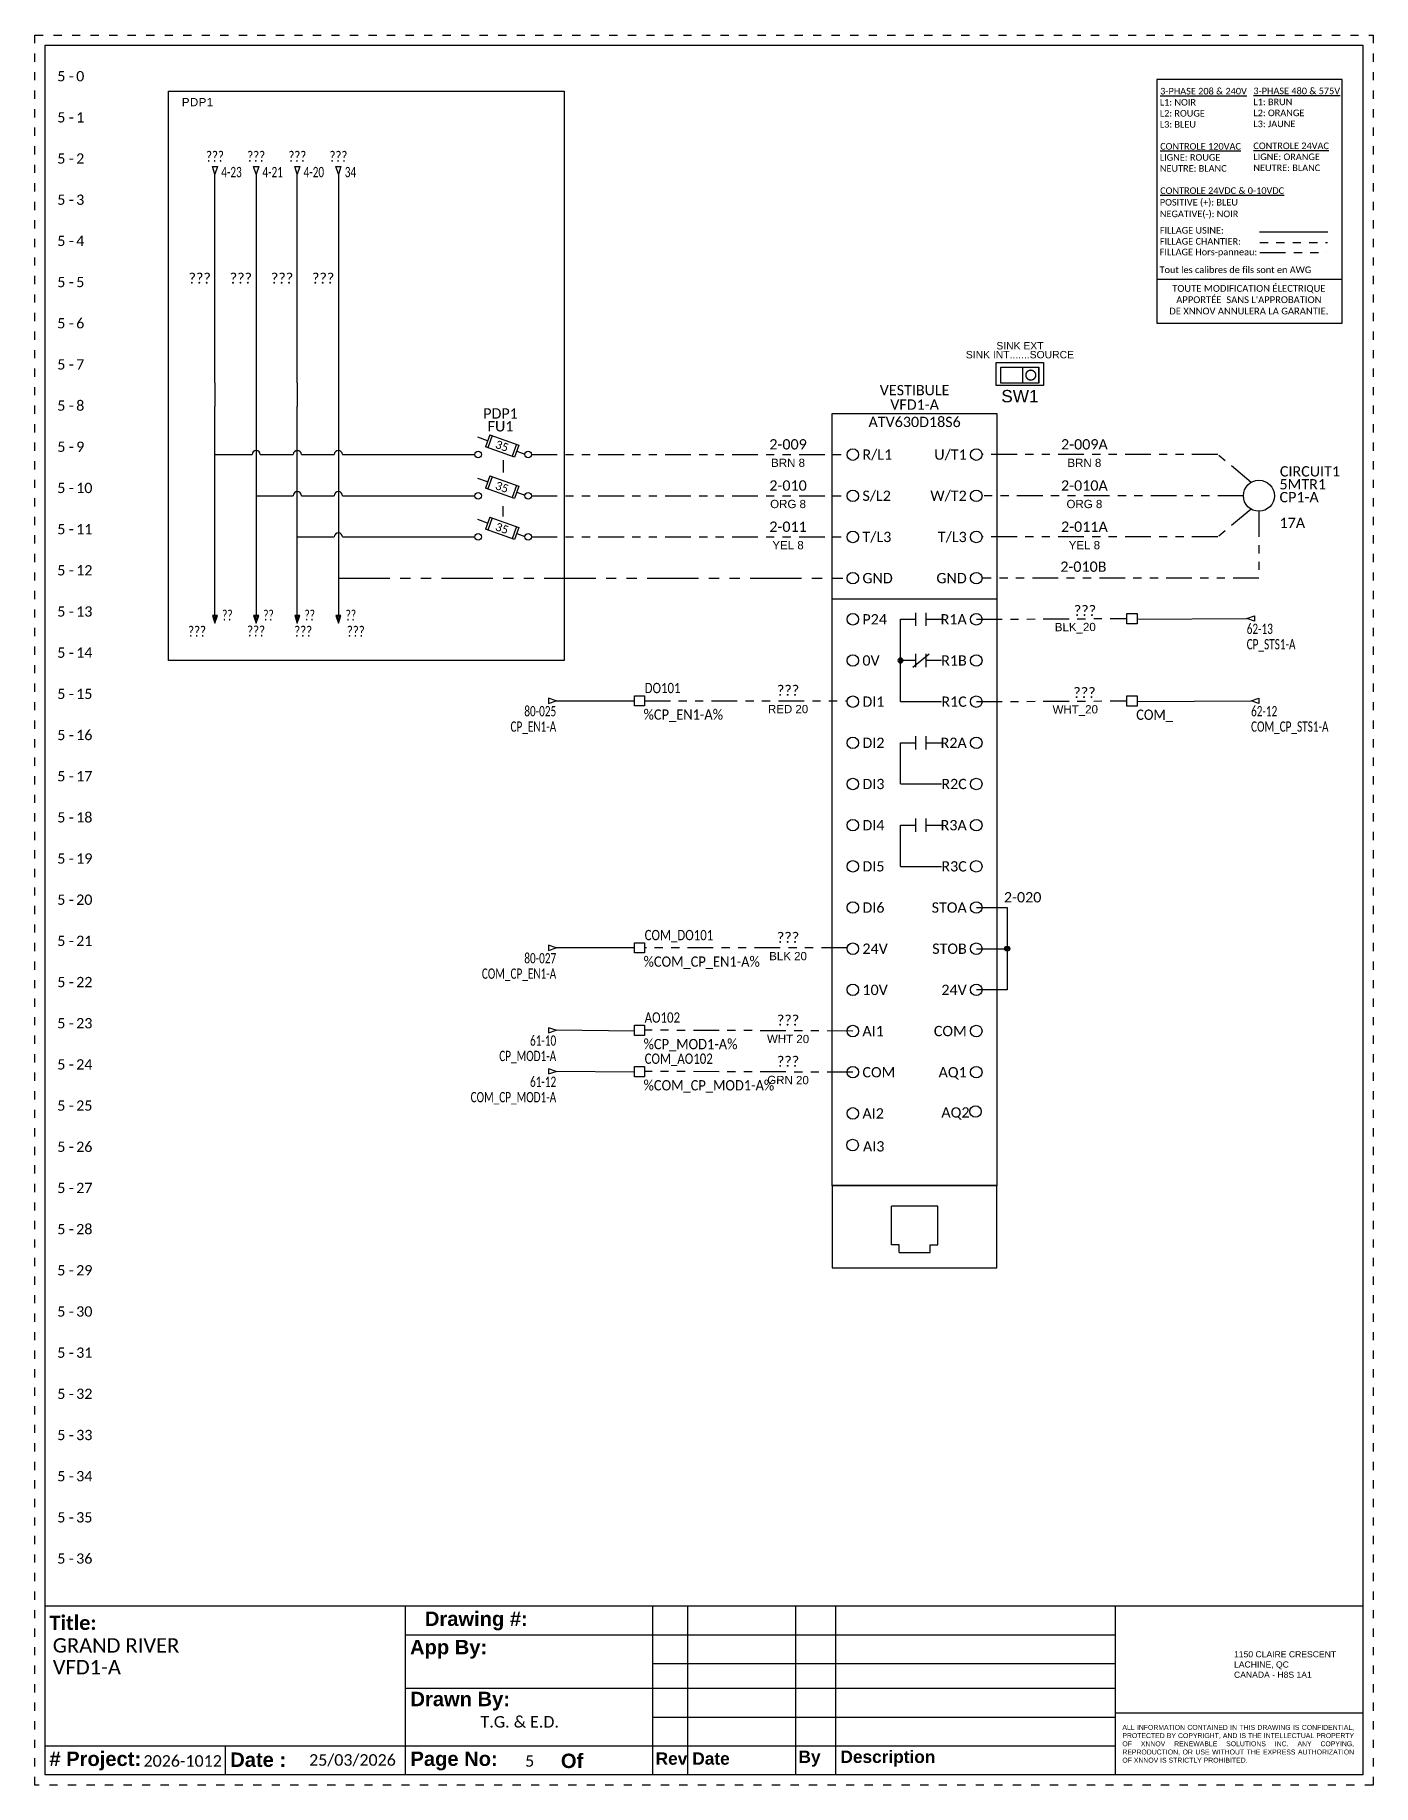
# Model space of a CAD drawing. Header units: inches. Extents: x 0 to 216, y 0 to 294.
# Drawn here: x -0.13 to 16.12, y -0.13 to 21.12 of the extents above; entities outside this region: 4.
import ezdxf
from ezdxf.enums import TextEntityAlignment as Align

# ---------------------------------------------------------------- set-up
doc = ezdxf.new("R2010")
doc.units = ezdxf.units.IN
doc.header["$MEASUREMENT"] = 0
for name, pattern in [('Caddy_Solid', [0]), ('DASHED2', [0.375, 0.25, -0.125]), ('DOT2', [0.125, 0, -0.125]), ('HIDDEN2', [0.1875, 0.125, -0.0625]), ('PHANTOM2', [1.25, 0.625, -0.125, 0.125, -0.125, 0.125, -0.125])]:
    doc.linetypes.add(name, pattern=pattern)
for name, color, linetype in [('BLK_20', 250, 'Continuous'), ('BLU_18', 5, 'Continuous'), ('BRN_8', 46, 'Continuous'), ('DESC', 7, 'Continuous'), ('GRN_14', 76, 'Continuous'), ('GRN_20', 3, 'Continuous'), ('GRN_4', 76, 'Continuous'), ('LINK', 9, 'Continuous'), ('LOC', 8, 'Continuous'), ('MISC', 7, 'Continuous'), ('ORG_8', 30, 'Continuous'), ('RAIL', 7, 'Continuous'), ('RED_18', 1, 'Continuous'), ('RED_20', 1, 'Continuous'), ('SYMS', 7, 'Continuous'), ('TAGFIXED', 7, 'Continuous'), ('TAGS', 150, 'Continuous'), ('TERMS', 123, 'Continuous'), ('WHT_20', 7, 'Continuous'), ('WIRENO', 72, 'Continuous'), ('WIREREF', 52, 'Continuous'), ('WIREREF_DEST', 52, 'Continuous'), ('WIRES', 7, 'Continuous'), ('XREF', 7, 'Continuous'), ('YEL_8', 2, 'Continuous')]:
    doc.layers.add(name, color=color, linetype=linetype)
doc.layers.add('TITLEBLOCK_FRAME', color=7, linetype='DOT2', plot=False)
doc.styles.get("Standard").update_dxf_attribs({"font": 'arial.ttf'})
doc.styles.add('WD', font='calibri.ttf')

msp = doc.modelspace()

# ---------------------------------------------------------------- texts
for s, p in [('L1', (2, 290)), ('N', (212, 290))]:
    msp.add_text(s, height=4).set_placement(p)
at = {"ltscale": 0.5, "style": 'WD'}
for p in [(0.244, 20.125), (0.244, 19.625), (0.244, 19.125), (0.244, 18.625), (0.244, 18.125), (0.244, 17.625), (0.244, 17.125), (0.244, 16.625), (0.244, 16.125), (0.244, 15.625), (0.244, 15.125), (0.244, 14.625), (0.244, 14.125), (0.244, 13.625), (0.244, 13.125), (0.244, 12.625), (0.244, 12.125), (0.244, 11.625), (0.244, 11.125), (0.244, 10.625), (0.244, 10.125), (0.244, 9.625), (0.244, 9.125), (0.244, 8.625), (0.244, 8.125), (0.244, 7.625), (0.244, 7.125), (0.244, 6.625), (0.244, 6.125), (0.244, 5.625), (0.244, 5.125), (0.244, 4.625), (0.244, 4.125), (0.244, 3.625), (0.244, 3.125), (0.244, 2.625)]:
    msp.add_text('5', height=0.125, dxfattribs=at).set_placement(p, align=Align.MIDDLE_RIGHT)
for s, p in [('1', (0.375, 20.125)), ('2', (0.375, 19.625)), ('3', (0.375, 19.125)), ('4', (0.375, 18.625)), ('5', (0.375, 18.125)), ('6', (0.375, 17.625)), ('7', (0.375, 17.125)), ('8', (0.375, 16.625)), ('9', (0.375, 16.125)), ('10', (0.375, 15.625)), ('11', (0.375, 15.125)), ('12', (0.375, 14.625)), ('13', (0.375, 14.125)), ('14', (0.375, 13.625)), ('15', (0.375, 13.125)), ('16', (0.375, 12.625)), ('17', (0.375, 12.125)), ('18', (0.375, 11.625)), ('19', (0.375, 11.125)), ('20', (0.375, 10.625)), ('21', (0.375, 10.125)), ('22', (0.375, 9.625)), ('23', (0.375, 9.125)), ('24', (0.375, 8.625)), ('25', (0.375, 8.125)), ('26', (0.375, 7.625)), ('27', (0.375, 7.125)), ('28', (0.375, 6.625)), ('29', (0.375, 6.125)), ('30', (0.375, 5.625)), ('31', (0.375, 5.125)), ('32', (0.375, 4.625)), ('33', (0.375, 4.125)), ('34', (0.375, 3.625)), ('35', (0.375, 3.125)), ('36', (0.375, 2.625))]:
    msp.add_text(s, height=0.125, dxfattribs=at).set_placement(p, align=Align.MIDDLE_LEFT)
for p in [(0.316, 20.125), (0.316, 19.625), (0.316, 19.125), (0.316, 18.625), (0.316, 18.125), (0.316, 17.625), (0.316, 17.125), (0.316, 16.625), (0.316, 16.125), (0.316, 15.625), (0.316, 15.125), (0.316, 14.625), (0.316, 14.125), (0.316, 13.625), (0.316, 13.125), (0.316, 12.625), (0.316, 12.125), (0.316, 11.625), (0.316, 11.125), (0.316, 10.625), (0.316, 10.125), (0.316, 9.625), (0.316, 9.125), (0.316, 8.625), (0.316, 8.125), (0.316, 7.625), (0.316, 7.125), (0.316, 6.625), (0.316, 6.125), (0.316, 5.625), (0.316, 5.125), (0.316, 4.625), (0.316, 4.125), (0.316, 3.625), (0.316, 3.125), (0.316, 2.625)]:
    msp.add_text('-', height=0.125, dxfattribs=at).set_placement(p, align=Align.MIDDLE)
at = {"ltscale": 0.5, "insert": (1.659, 20.36), "char_height": 0.1, "attachment_point": 1}
msp.add_mtext_dynamic_manual_height_columns('{\\T1.05;PDP1}', width=0.82034, gutter_width=0.5, heights=[0], dxfattribs=at)
at = {"layer": 'MISC', "char_height": 0.1, "attachment_point": 2}
for s, insert in [('BRN 8', (9.021, 15.98)), ('BRN 8', (12.62, 15.98)), ('ORG 8', (9.021, 15.48)), ('ORG 8', (12.62, 15.48)), ('YEL 8', (9.021, 14.98)), ('YEL 8', (12.62, 14.98)), ('RED 20', (9.021, 12.99)), ('BLK 20', (9.021, 9.99))]:
    msp.add_mtext(s, dxfattribs=dict(at, insert=insert))
for s, insert, rotation in [('BLK_20', (12.509, 13.986), 0.2997), ('WHT_20', (12.509, 12.986), 0.2997), ('WHT 20', (9.021, 8.985), 359.6232), ('GRN 20', (9.021, 8.485), 359.6232)]:
    msp.add_mtext(s, dxfattribs=dict(at, insert=insert, rotation=rotation))

# ---------------------------------------------------------------- blocks, each defined once
blk = doc.blocks.new('*U15')
at = {"color": 7, "linetype": 'Caddy_Solid', "lineweight": 25}
blk.add_line((-1.255, 1.152), (-0.425, 1.152), dxfattribs=at)
at = {"color": 7, "linetype": 'DASHED2', "lineweight": 25, "ltscale": 0.25}
blk.add_line((-1.25, 1.021), (-0.426, 1.021), dxfattribs=at)
at = {"linetype": 'PHANTOM2', "ltscale": 0.5}
blk.add_line((-1.249, 0.9), (-0.434, 0.9), dxfattribs=at)
blk.add_line((-2.5, 0.579), (-0.25, 0.579))
blk.add_lwpolyline([(-0.25, 3), (-2.5, 3), (-2.5, 0.043), (-0.25, 0.043)], close=True)
at = {"style": 'WD'}
for s, p in [('%%U3-PHASE 208 & 240V', (-2.46, 2.82)), ('L1: NOIR', (-2.464, 2.685)), ('L2: ROUGE', (-2.464, 2.551)), ('L3: BLEU', (-2.464, 2.417)), ('%%UCONTROLE 120VAC', (-2.46, 2.15)), ('LIGNE: ROUGE', (-2.464, 2.016)), ('NEUTRE: BLANC', (-2.464, 1.882)), ('%%UCONTROLE 24VDC & 0-10VDC', (-2.46, 1.612)), ('POSITIVE (+): BLEU', (-2.464, 1.471)), ('NEGATIVE(-): NOIR', (-2.464, 1.33)), ('FILLAGE USINE:', (-2.464, 1.13)), ('FILLAGE CHANTIER:', (-2.464, 0.996)), ('FILLAGE Hors-panneau:', (-2.466, 0.867)), ('Tout les calibres de fils sont en AWG', (-2.467, 0.651))]:
    blk.add_text(s, height=0.08, dxfattribs=at).set_placement(p)
for s, insert, char_height, attachment_point in [('{\\L3-PHASE 480 & 575V}\\PL1: BRUN\\PL2: ORANGE\\PL3: JAUNE\\P\\P{\\LCONTROLE 24VAC}\\PLIGNE: ORANGE\\PNEUTRE: BLANC', (-1.328, 2.903), 0.08, 1), ("TOUTE MODIFICATION ÉLECTRIQUE \\PAPPORTÉE  SANS L'APPROBATION \\PDE XNNOV ANNULERA LA GARANTIE.", (-1.383, 0.327), 0.08242, 5)]:
    blk.add_mtext_dynamic_manual_height_columns(s, width=4.81392, gutter_width=1.374, heights=[0], dxfattribs=dict(at, insert=insert, char_height=char_height, attachment_point=attachment_point))
blk = doc.blocks.new('HDS21FL0')
for p, q in [((-0.163, 0.241), (-0.216, 0.094)), ((-0.134, 0.231), (-0.187, 0.084)), ((-0.163, 0.241), (0.19, 0.116)), ((-0.19, 0.168), (-0.307, 0.21)), ((0.137, -0.032), (-0.216, 0.094)), ((0.16, 0.126), (0.108, -0.021)), ((0.19, 0.116), (0.137, -0.032)), ((0.164, 0.042), (0.264, 0.006))]:
    blk.add_line(p, q)
at = {"linetype": 'Continuous'}
for centre in [(-0.304, 0), (0.304, 0)]:
    blk.add_circle(centre, 0.04, dxfattribs=at)
at = {"style": 'WD', "width": 0.7}
for tag, p in [('INST', (-0.031, 0.607)), ('LOC', (-0.031, 0.438))]:
    blk.add_attdef(tag, text='', height=0.125, dxfattribs=at).set_placement(p, align=Align.CENTER)
blk.add_attdef('RATING1', text='', height=0.125, rotation=340.3798, dxfattribs=at).set_placement((-0.013, 0.105), align=Align.MIDDLE_CENTER)
at = {"style": 'WD'}
blk.add_attdef('TAG2', text='', height=0.125, dxfattribs=at).set_placement((-0.031, 0.281), align=Align.CENTER)
for tag, p in [('X2LINK', (0, 0.375)), ('X8LINK', (0, -0.25))]:
    blk.add_attdef(tag, p, '', height=0.01, dxfattribs=at)
for tag, p, height, flags in [('CONTACT', (0.098, 0.24), 0.01, 9), ('FAMILY', (0.098, 0.264), 0.01, 9), ('X4TERM01', (-0.344, 0), 0.0125, 1), ('X1TERM02', (0.344, 0), 0.0125, 1)]:
    blk.add_attdef(tag, p, '', height=height, dxfattribs=dict(at, flags=flags))
at = {"linetype": 'Continuous', "style": 'WD', "flags": 8}
blk.add_attdef('TERM01', text='', height=0.125, dxfattribs=at).set_placement((-0.406, -0.031), align=Align.TOP_RIGHT)
blk.add_attdef('TERM02', text='', height=0.125, dxfattribs=at).set_placement((0.406, -0.031), align=Align.TOP_LEFT)
blk = doc.blocks.new('HDS11FL')
for p, q in [((-0.163, 0.241), (-0.216, 0.094)), ((-0.134, 0.231), (-0.187, 0.084)), ((-0.163, 0.241), (0.19, 0.116)), ((-0.19, 0.168), (-0.307, 0.21)), ((0.137, -0.032), (-0.216, 0.094)), ((0.16, 0.126), (0.108, -0.021)), ((0.19, 0.116), (0.137, -0.032)), ((0.164, 0.042), (0.264, 0.006))]:
    blk.add_line(p, q)
at = {"linetype": 'Continuous'}
for centre in [(-0.304, 0), (0.304, 0)]:
    blk.add_circle(centre, 0.04, dxfattribs=at)
at = {"style": 'WD', "width": 0.7}
for tag, p in [('INST', (-0.031, 0.607)), ('LOC', (-0.031, 0.438))]:
    blk.add_attdef(tag, text='', height=0.125, dxfattribs=at).set_placement(p, align=Align.CENTER)
blk.add_attdef('RATING1', text='', height=0.125, rotation=340.3798, dxfattribs=at).set_placement((-0.013, 0.105), align=Align.MIDDLE_CENTER)
at = {"style": 'WD'}
blk.add_attdef('TAG1', text='', height=0.125, dxfattribs=at).set_placement((-0.031, 0.281), align=Align.CENTER)
for tag, p in [('X2LINK', (0, 0.406)), ('X8LINK', (0, -0.109))]:
    blk.add_attdef(tag, p, '', height=0.01, dxfattribs=at)
at = {"linetype": 'Continuous', "style": 'WD', "flags": 9}
for tag, p in [('ASSYCODE', (0.126, 0.206)), ('MFG', (0.126, 0.228)), ('CAT', (0.126, 0.247))]:
    blk.add_attdef(tag, text='', height=0.01, dxfattribs=at).set_placement(p, align=Align.CENTER)
at = {"style": 'WD'}
for tag, p, height, flags in [('FAMILY', (0.098, 0.264), 0.01, 9), ('X4TERM01', (-0.344, 0), 0.0125, 1), ('CONTACT', (0.098, 0.187), 0.01, 9), ('X1TERM02', (0.344, 0), 0.0125, 1)]:
    blk.add_attdef(tag, p, '', height=height, dxfattribs=dict(at, flags=flags))
at = {"linetype": 'Continuous', "style": 'WD', "flags": 8}
blk.add_attdef('TERM01', text='', height=0.125, dxfattribs=at).set_placement((-0.406, -0.031), align=Align.TOP_RIGHT)
blk.add_attdef('TERM02', text='', height=0.125, dxfattribs=at).set_placement((0.406, -0.031), align=Align.TOP_LEFT)
blk = doc.blocks.new('HMO13')
blk.add_circle((0, 0), 0.188)
at = {"style": 'WD'}
for tag, p, width in [('INST', (0.381, 0.403), 0.7), ('LOC', (0.381, 0.234), 0.7), ('TAG1', (0.375, 0.077), 0.9), ('DESC1', (0.376, -0.079), 0.9), ('DESC2', (0.376, -0.235), 0.9), ('RATING3', (0.375, -0.548), 0.8), ('DESC3', (0.376, -0.391), 0.9), ('RATING4', (0.374, -1.016), 0.8)]:
    blk.add_attdef(tag, p, '', height=0.125, dxfattribs=dict(at, width=width))
at = {"style": 'WD', "flags": 1}
for tag, p in [('X4TERM02', (-0.188, 0)), ('X0TERM01', (-0.094, 0.162)), ('X0TERM03', (-0.094, -0.162)), ('X8TERM04', (0, -0.188))]:
    blk.add_attdef(tag, p, '', height=0.0125, dxfattribs=at)
at = {"linetype": 'Continuous', "style": 'WD', "flags": 9}
blk.add_attdef('ASSYCODE', text='', height=0.01, dxfattribs=at).set_placement((0, 0.125), align=Align.CENTER)
at = {"style": 'WD', "flags": 9}
blk.add_attdef('FAMILY', text='', height=0.01, dxfattribs=at).set_placement((-0.005, 0.17), align=Align.CENTER)
at = {"linetype": 'Continuous', "style": 'WD', "flags": 1}
for tag, p in [('MFG', (0, 0.14)), ('CAT', (0, 0.159))]:
    blk.add_attdef(tag, text='', height=0.01, dxfattribs=at).set_placement(p, align=Align.MIDDLE)
at = {"style": 'WD', "flags": 1}
blk.add_attdef('X2TERM08', text='', height=0.0125, rotation=90, dxfattribs=at).set_placement((0.003, 0.189), align=Align.RIGHT)
for tag, p in [('X0TERM07', (0.094, 0.162)), ('X1TERM06', (0.188, 0)), ('X0TERM05', (0.094, -0.162))]:
    blk.add_attdef(tag, text='', height=0.0125, dxfattribs=at).set_placement(p, align=Align.RIGHT)
at = {"style": 'WD', "width": 0.8}
blk.add_attdef('RATING1', text='', height=0.125, dxfattribs=at).set_placement((0.675, -0.704), align=Align.CENTER)
blk.add_attdef('RATING2', text='', height=0.125, dxfattribs=at).set_placement((0.692, -0.735), align=Align.TOP_CENTER)
blk = doc.blocks.new('*U14')
at = {"color": 2}
for p, q in [((-1.197, 0.207), (-1.197, 0.336)), ((-1.067, 0.207), (-1.067, 0.336))]:
    blk.add_line(p, q, dxfattribs=at)
blk.add_lwpolyline([(-1.028, 0.373), (-1.028, 0.187), (-1.413, 0.187), (-1.413, 0.373)], close=True)
at = {"ltscale": 0.5}
blk.add_lwpolyline([(-1.374, 0.336), (-1.067, 0.336), (-1.067, 0.207), (-1.374, 0.207)], close=True, dxfattribs=at)
at = {"color": 2, "const_width": 0.0113}
blk.add_lwpolyline([(-1.132, 0.232, -1), (-1.132, 0.312, -1)], format="xyb", close=True, dxfattribs=at)
at = {"insert": (-1.22, 0.407), "char_height": 0.15, "attachment_point": 8, "line_spacing_factor": 0.72}
blk.add_mtext_dynamic_manual_height_columns('{\\H0.4x;SINK EXT}\\P{\\H0.4x;SINK INT.......SOURCE}', width=1.06525, gutter_width=1, heights=[0], dxfattribs=at)
at = {"insert": (-1.22, 0.101), "char_height": 0.1, "attachment_point": 5}
blk.add_mtext_dynamic_manual_height_columns('SW1', width=1.06525, gutter_width=1, heights=[0], dxfattribs=at)
blk = doc.blocks.new('WDDOT')
for radius in [0.03, 0.0187, 0.00929]:
    blk.add_circle((0, 0), radius)
blk = doc.blocks.new('HA1S4')
for points in [[(0, 0), (-0.031, 0), (0, -0.094), (0.031, 0), (0, 0)], [(0.016, -0.011), (-0.016, -0.011), (0, -0.058), (0.016, -0.011)]]:
    blk.add_lwpolyline(points)
at = {"style": 'WD', "width": 0.7}
for tag, p in [('DESC1', (0.087, 0.113)), ('XREF', (0.087, -0.062))]:
    blk.add_attdef(tag, p, '', height=0.125, dxfattribs=at)
at = {"style": 'WD', "flags": 1}
for tag, p in [('X2TERM01', (0, 0)), ('SIGCODE', (0.035, -0.083))]:
    blk.add_attdef(tag, p, '', height=0.01, dxfattribs=at)
at = {"style": 'WD', "width": 0.8, "flags": 8}
blk.add_attdef('WIRENO', text='', height=0.125, dxfattribs=at).set_placement((0, -0.259), align=Align.CENTER)
blk = doc.blocks.new('HDV1_ATV630D22')
at = {"linetype": 'Continuous'}
for p, q in [((9.512, 18.085), (11.512, 18.085)), ((10.528, 17.755), (10.528, 17.915)), ((10.653, 17.755), (10.653, 17.915)), ((10.491, 17.255), (10.691, 17.415)), ((10.528, 17.255), (10.528, 17.415)), ((10.653, 17.255), (10.653, 17.415)), ((10.528, 16.255), (10.528, 16.415)), ((10.653, 16.255), (10.653, 16.415)), ((10.528, 15.255), (10.528, 15.415)), ((10.653, 15.255), (10.653, 15.415))]:
    blk.add_line(p, q, dxfattribs=at)
for p, q in [((10.341, 17.835), (10.528, 17.835)), ((10.341, 17.335), (10.341, 17.835)), ((10.653, 17.835), (10.841, 17.835)), ((10.528, 17.335), (10.341, 17.335)), ((10.341, 16.835), (10.341, 17.335)), ((10.841, 17.335), (10.653, 17.335)), ((10.341, 16.835), (10.841, 16.835)), ((10.341, 16.335), (10.528, 16.335)), ((10.341, 15.835), (10.341, 16.335)), ((10.653, 16.335), (10.841, 16.335)), ((10.341, 15.835), (10.841, 15.835)), ((10.341, 15.335), (10.528, 15.335)), ((10.341, 14.835), (10.341, 15.335)), ((10.653, 15.335), (10.841, 15.335)), ((10.341, 14.835), (10.841, 14.835))]:
    blk.add_line(p, q)
blk.add_lwpolyline([(9.512, 20.335), (11.512, 20.335), (11.512, 10.957), (9.512, 10.957)], close=True, dxfattribs=at)
for centre in [(9.762, 19.835), (11.262, 19.835), (9.762, 19.335), (11.262, 19.335), (9.762, 18.835), (11.262, 18.835), (9.762, 18.335), (11.262, 18.335), (9.762, 17.835), (11.262, 17.835), (9.762, 17.335), (11.262, 17.335), (9.762, 16.835), (11.262, 16.835), (9.762, 16.335), (11.262, 16.335), (9.762, 15.835), (11.262, 15.835), (9.762, 15.335), (11.262, 15.335), (9.762, 14.835), (11.262, 14.835), (9.762, 14.335), (11.262, 14.335), (9.762, 13.835), (11.262, 13.835), (9.762, 13.335), (11.262, 13.335), (9.762, 12.835), (11.262, 12.835), (9.762, 12.335), (11.262, 12.335), (9.762, 11.835), (11.253, 11.859), (9.76, 11.451)]:
    blk.add_circle(centre, 0.0699)
at = {"xscale": -1, "rotation": 180}
blk.add_blockref('WDDOT', (10.341, 17.335), dxfattribs=at)
at = {"style": 'WD'}
for tag, p in [('LOC', (10.512, 20.554)), ('TAG1', (10.512, 20.379))]:
    blk.add_attdef(tag, text='', height=0.125, dxfattribs=at).set_placement(p, align=Align.CENTER)
for tag, flags, p in [('INST', 1, (9.76, 20.173)), ('DESC1', 1, (10.512, 20.173)), ('FAMILY', 9, (11.079, 20.173)), ('DESC2', 1, (10.512, 19.998)), ('ASSYCODE', 9, (11.079, 19.998)), ('DESC3', 1, (10.512, 19.823))]:
    blk.add_attdef(tag, text='', height=0.125, dxfattribs=dict(at, flags=flags)).set_placement(p, align=Align.CENTER)
blk.add_attdef('CAT', text='', height=0.125, dxfattribs=at).set_placement((10.512, 20.235), align=Align.MIDDLE)
blk.add_attdef('RATING1', text='', height=0.125, dxfattribs=at).set_placement((10.512, 20.06), align=Align.MIDDLE_CENTER)
at = {"style": 'WD', "flags": 1}
blk.add_attdef('MFG', text='', height=0.125, dxfattribs=at).set_placement((10.849, 20.06), align=Align.MIDDLE)
for tag, p in [('X4TERM01', (9.692, 19.835)), ('X4TERM02', (9.692, 19.335)), ('X4TERM03', (9.692, 18.835)), ('X4TERM04', (9.692, 18.335)), ('X4TERM09', (9.692, 17.835)), ('X4TERM10', (9.692, 17.335)), ('X4TERM11', (9.692, 16.835)), ('X4TERM12', (9.692, 16.335)), ('X4TERM13', (9.692, 15.835)), ('X4TERM14', (9.692, 15.335)), ('X4TERM15', (9.692, 14.835)), ('X4TERM16', (9.692, 14.335)), ('X4TERM17', (9.692, 13.835)), ('X4TERM18', (9.692, 13.335)), ('X4TERM19', (9.692, 12.835)), ('X4TERM20', (9.692, 12.335)), ('X4TERM37', (9.692, 11.835))]:
    blk.add_attdef(tag, p, '', height=0.0125, dxfattribs=at)
at = {"style": 'WD'}
for tag, p in [('TERM01', (9.878, 19.835)), ('TERM02', (9.878, 19.335)), ('TERM03', (9.878, 18.835)), ('TERM04', (9.878, 18.335)), ('TERM09', (9.878, 17.835)), ('TERM10', (9.878, 17.335)), ('TERM11', (9.878, 16.835)), ('TERM12', (9.878, 16.335)), ('TERM13', (9.878, 15.835)), ('TERM14', (9.878, 15.335)), ('TERM15', (9.878, 14.835)), ('TERM16', (9.878, 14.335)), ('TERM17', (9.878, 13.835)), ('TERM18', (9.878, 13.335)), ('TERM19', (9.878, 12.835)), ('TERM20', (9.878, 12.335)), ('TERM37', (9.878, 11.835))]:
    blk.add_attdef(tag, text='', height=0.125, dxfattribs=at).set_placement(p, align=Align.MIDDLE_LEFT)
at = {"style": 'WD', "flags": 1}
blk.add_attdef('RATING2', text='', height=0.125, dxfattribs=at).set_placement((10.153, 19.873), align=Align.MIDDLE_LEFT)
at = {"style": 'WD'}
for tag, p in [('TERM05', (11.146, 19.835)), ('TERM06', (11.146, 19.335)), ('TERM07', (11.146, 18.835)), ('TERM08', (11.146, 18.335)), ('TERM23', (11.146, 17.835)), ('TERM24', (11.146, 17.335)), ('TERM25', (11.146, 16.835)), ('TERM26', (11.146, 16.335)), ('TERM27', (11.146, 15.835)), ('TERM28', (11.146, 15.335)), ('TERM29', (11.146, 14.835)), ('TERM30', (11.146, 14.335)), ('TERM31', (11.146, 13.835)), ('TERM32', (11.146, 13.335)), ('TERM33', (11.146, 12.835)), ('TERM34', (11.146, 12.335)), ('TERM35', (11.179, 11.846)), ('TERM36', (10.534, 11.435))]:
    blk.add_attdef(tag, text='', height=0.125, dxfattribs=at).set_placement(p, align=Align.MIDDLE_RIGHT)
at = {"style": 'WD', "flags": 1}
for tag, p in [('X1TERM05', (11.332, 19.835)), ('X1TERM06', (11.332, 19.335)), ('X1TERM07', (11.332, 18.835)), ('X1TERM08', (11.332, 18.335)), ('X1TERM23', (11.332, 17.835)), ('X1TERM24', (11.332, 17.335)), ('X1TERM25', (11.332, 16.835)), ('X1TERM26', (11.332, 16.335)), ('X1TERM27', (11.332, 15.835)), ('X1TERM28', (11.332, 15.335)), ('X1TERM29', (11.332, 14.835)), ('X1TERM30', (11.332, 14.335)), ('X1TERM31', (11.332, 13.835)), ('X1TERM32', (11.332, 13.335)), ('X1TERM33', (11.332, 12.835)), ('X1TERM34', (11.332, 12.335)), ('X1TERM35', (11.266, 11.846)), ('X1TERM36', (9.773, 11.439))]:
    blk.add_attdef(tag, text='', height=0.0125, dxfattribs=at).set_placement(p, align=Align.RIGHT)
for tag, p in [('RATING3', (10.512, 19.685)), ('RATING4', (10.512, 19.498)), ('RATING5', (10.512, 19.31)), ('RATING6', (10.512, 19.123)), ('RATING7', (10.512, 18.935)), ('RATING8', (10.512, 18.748)), ('RATING9', (10.512, 18.56)), ('RATING10', (10.512, 18.373)), ('RATING11', (10.512, 18.185)), ('RATING12', (10.512, 17.998))]:
    blk.add_attdef(tag, text='', height=0.125, dxfattribs=at).set_placement(p, align=Align.MIDDLE_CENTER)
blk = doc.blocks.new('HA1D2')
blk.add_lwpolyline([(0, 0.094), (0.031, 0.094), (0, 0), (-0.031, 0.094), (0, 0.094)])
at = {"style": 'WD', "width": 0.8, "flags": 8}
blk.add_attdef('WIRENO', text='', height=0.125, dxfattribs=at).set_placement((0, 0.15), align=Align.CENTER)
at = {"style": 'WD', "flags": 1}
for tag, p in [('X8TERM01', (0, 0)), ('SIGCODE', (0.026, 0.066))]:
    blk.add_attdef(tag, p, '', height=0.01, dxfattribs=at)
at = {"style": 'WD', "width": 0.7}
for tag, p in [('XREF', (0.077, -0.037)), ('DESC1', (0.077, -0.206))]:
    blk.add_attdef(tag, p, '', height=0.125, dxfattribs=at)
blk = doc.blocks.new('WD_WNH')
at = {"linetype": 'Continuous', "style": 'WD'}
blk.add_attdef('WIRENO', text='', height=0.125, dxfattribs=at).set_placement((0, 0.062), align=Align.CENTER)
at = {"style": 'WD', "flags": 1}
for tag, p in [('W01USER', (0, 0.078)), ('W02USER', (0, 0.07)), ('W03USER', (0, 0.062)), ('W04USER', (0, 0.055)), ('W05USER', (0, 0.047)), ('W06USER', (0, 0.039)), ('W07USER', (0, 0.031)), ('W08USER', (0, 0.023)), ('W09USER', (0, 0.016)), ('W10USER', (0, 0.008))]:
    blk.add_attdef(tag, text='', height=0.005, dxfattribs=at).set_placement(p, align=Align.CENTER)
blk = doc.blocks.new('WD_WNV')
at = {"linetype": 'Continuous', "style": 'WD'}
blk.add_attdef('WIRENO', text='', height=0.125, dxfattribs=at).set_placement((-0.05, 0), align=Align.MIDDLE_RIGHT)
at = {"style": 'WD', "flags": 1}
for tag, p in [('W01USER', (-0.062, 0.094)), ('W02USER', (-0.062, 0.086)), ('W03USER', (-0.062, 0.078)), ('W04USER', (-0.062, 0.07)), ('W05USER', (-0.062, 0.062)), ('W06USER', (-0.062, 0.055)), ('W07USER', (-0.062, 0.047)), ('W08USER', (-0.062, 0.039)), ('W09USER', (-0.062, 0.031)), ('W10USER', (-0.062, 0.023))]:
    blk.add_attdef(tag, text='', height=0.005, dxfattribs=at).set_placement(p, align=Align.CENTER)
blk = doc.blocks.new('HA1D3')
blk.add_lwpolyline([(-0.094, 0), (-0.094, -0.031), (0, 0), (-0.094, 0.031), (-0.094, 0)])
at = {"style": 'WD', "width": 0.8, "flags": 8}
blk.add_attdef('WIRENO', text='', height=0.125, dxfattribs=at).set_placement((0, 0.094), align=Align.RIGHT)
at = {"style": 'WD', "flags": 1}
blk.add_attdef('SIGCODE', text='', height=0.01, dxfattribs=at).set_placement((-0.02, 0.047), align=Align.RIGHT)
blk.add_attdef('X1TERM01', (0, 0), '', height=0.01, dxfattribs=at)
at = {"style": 'WD', "width": 0.7}
for tag, p in [('XREF', (0, -0.188)), ('DESC1', (0, -0.375))]:
    blk.add_attdef(tag, text='', height=0.125, dxfattribs=at).set_placement(p, align=Align.RIGHT)
blk = doc.blocks.new('HA1D1')
blk.add_lwpolyline([(0.094, 0), (0.094, -0.031), (0, 0), (0.094, 0.031), (0.094, 0)])
at = {"style": 'WD', "width": 0.8, "flags": 8}
blk.add_attdef('WIRENO', (0, 0.094), '', height=0.125, dxfattribs=at)
at = {"style": 'WD', "flags": 1}
for tag, p in [('SIGCODE', (-0.02, 0.047)), ('X4TERM01', (0, 0))]:
    blk.add_attdef(tag, p, '', height=0.01, dxfattribs=at)
at = {"style": 'WD', "width": 0.7}
for tag, p in [('XREF', (0, -0.188)), ('DESC1', (0, -0.375))]:
    blk.add_attdef(tag, p, '', height=0.125, dxfattribs=at)
blk = doc.blocks.new('HT0001')
for p, q in [((-0.062, 0.062), (0.062, 0.062)), ((-0.062, -0.062), (-0.062, 0.062)), ((0.062, 0.062), (0.062, -0.062)), ((0.062, -0.062), (-0.062, -0.062))]:
    blk.add_line(p, q)
at = {"style": 'WD'}
for tag, p, width in [('INST', (0.062, 0.42), 0.7), ('LOC', (0.062, 0.25), 0.7), ('DESC1', (0.05, -0.385), 0.8)]:
    blk.add_attdef(tag, p, '', height=0.125, dxfattribs=dict(at, width=width))
at = {"linetype": 'Continuous', "style": 'WD'}
for tag, p, height, width, flags in [('TERM01', (0.062, 0.094), 0.125, 0.8, 8), ('TAGSTRIP', (0.05, -0.229), 0.125, 0.9, 8), ('DESC2', (0.05, -0.541), 0.125, 0.8, 8), ('CAT', (0.213, -0.406), 0.109, 0.8, 1), ('DESC3', (0.05, -0.698), 0.125, 0.8, 8)]:
    blk.add_attdef(tag, p, '', height=height, dxfattribs=dict(at, width=width, flags=flags))
at = {"style": 'WD', "flags": 1}
for tag, p, height in [('X4TERM01', (-0.062, 0), 0.0125), ('X4TERMDESC01', (-0.055, -0.023), 0.025), ('X2TERMDESC01', (-0.006, 0.029), 0.025), ('X2TERM01', (0, 0.062), 0.0125), ('STRIPSEQ', (0, 0), 0.00125), ('X2PIN01', (0.033, 0.084), 0.0125), ('X1TERMDESC01', (0.039, 0.007), 0.025), ('X1TERM01', (0.062, 0), 0.0125), ('X1PIN01', (0.087, 0.016), 0.0125), ('X4PIN01', (-0.114, -0.038), 0.0125), ('LINKTERM', (0, -0.002), 0.00125), ('X8TERMDESC01', (0, -0.054), 0.025), ('X8TERM01', (0, -0.062), 0.0125), ('X8PIN01', (0.026, -0.096), 0.0125)]:
    blk.add_attdef(tag, p, '', height=height, dxfattribs=at)
at = {"linetype": 'Continuous', "style": 'WD', "width": 0.8, "flags": 1}
blk.add_attdef('MFG', text='', height=0.109, dxfattribs=at).set_placement((0.088, -0.406), align=Align.RIGHT)
at = {"style": 'WD', "width": 0.7, "flags": 1}
blk.add_attdef('ASSYCODE', (0.062, -0.281), '', height=0.01, dxfattribs=at)
blk = doc.blocks.new('WD_MLRH7')
at = {"style": 'WD'}
blk.add_attdef('WDCOPY_DASH', text='', height=0.125, dxfattribs=at).set_placement((-0.684, 0), align=Align.MIDDLE)
blk.add_attdef('SHEET', text='', height=0.125, dxfattribs=at).set_placement((-0.756, 0), align=Align.MIDDLE_RIGHT)
blk.add_attdef('RUNGFIRST', text='', height=0.125, dxfattribs=at).set_placement((-0.625, 0), align=Align.MIDDLE_LEFT)
at = {"style": 'WD', "flags": 1}
for tag, p in [('RUNGHORV', (-0.25, -0.127)), ('RUNGDIST', (-0.25, -0.2)), ('RUNGCNT', (-0.25, -0.237)), ('RUNGINC', (-0.25, -0.163)), ('WIRE-START', (-0.25, -0.356)), ('WIREMODE', (-0.25, -0.281)), ('WIRE-GSUF', (-0.25, -0.396)), ('PH3SPACE', (-0.25, -0.437)), ('WIREFMT', (-0.25, -0.321))]:
    blk.add_attdef(tag, text='', height=0.025, dxfattribs=at).set_placement(p, align=Align.RIGHT)
blk = doc.blocks.new('*U20')
at = {"color": 5}
for p, q in [((0, 21), (16, 21)), ((0, 0), (0, 21)), ((16, 21), (16, 0)), ((0, 2.05), (16, 2.05)), ((4.372, 2.05), (4.372, 0)), ((7.376, 2.05), (7.376, 0)), ((7.8, 2.05), (7.8, 0)), ((9.113, 2.05), (9.113, 0)), ((9.599, 2.05), (9.599, 0)), ((9.599, 2.05), (9.599, 0)), ((12.992, 2.05), (12.992, 0)), ((4.372, 1.7), (12.992, 1.7)), ((7.376, 1.35), (12.992, 1.35)), ((4.372, 1.05), (12.992, 1.05)), ((7.376, 0.7), (12.992, 0.7)), ((12.992, 0.75), (16, 0.75)), ((0, 0.35), (12.992, 0.35)), ((2.186, 0.35), (2.186, 0)), ((16, 0), (0, 0))]:
    blk.add_line(p, q, dxfattribs=at)
at = {"layer": 'TITLEBLOCK_FRAME'}
blk.add_lwpolyline([(-0.125, 21.125), (16.125, 21.125), (16.125, -0.125), (-0.125, -0.125)], close=True, dxfattribs=at)
blk.add_lwpolyline([(-0.125, 21.125), (16.125, 21.125), (16.125, -0.125), (-0.125, -0.125)], close=True, dxfattribs=at)
at = {"color": 7, "char_height": 0.175, "style": 'WD'}
for s, width, gutter_width, heights, insert, attachment_point in [('{\\fCalibri|b1|i0|c0|p34;Title:}', 4.49877, 1.75, [0], (0.052, 1.933), 1), ('\\pxi-3,l4,t4;{\\fArial|b1|i0|c0|p34;Drawing #:}', 2.99404, 4.083, [0], (4.435, 1.867), 4), ('{\\fArial|b1|i0|c0|p34;App By:}', 4.49661, 1.749, [0], (4.43, 1.523), 4), ('{\\fArial|b1|i0|c0|p34;Drawn By:}', 2.16756, 1.749, [0.131], (4.435, 0.893), 4), ('{\\fArial|b1|i0|c0|p34;# Project:}', 1.25184, 1.749, [0], (0.05, 0.167), 4), ('{\\fArial|b1|i0|c0|p34;Date :}', 2.18747, 1.749, [0], (2.246, 0.181), 4), ('{\\fArial|b1|i0|c0|p34;Page No:}', 4.49661, 1.749, [0], (4.435, 0.167), 4), ('{\\fArial|b1|i0|c0|p34;Of}', 4.49661, 1.749, [0], (6.262, 0.167), 4)]:
    blk.add_mtext_dynamic_manual_height_columns(s, width=width, gutter_width=gutter_width, heights=heights, dxfattribs=dict(at, insert=insert, attachment_point=attachment_point))
for s, width, gutter_width, insert, char_height, attachment_point in [('1150 CLAIRE CRESCENT\\PLACHINE, QC \\PCANADA - H8S 1A1', 1.56147, 0.995, (14.437, 1.5), 0.07464, 1), ('\\pxqj;ALL INFORMATION CONTAINED IN THIS DRAWING IS CONFIDENTIAL, PROTECTED BY COPYRIGHT, AND IS THE INTELLECTUAL PROPERTY OF XNNOV RENEWABLE SOLUTIONS INC. ANY COPYING, REPRODUCTION, OR USE WITHOUT THE EXPRESS AUTHORIZATION OF XNNOV IS STRICTLY PROHIBITED.', 2.80577, 0.597, (13.081, 0.375), 0.059714, 4)]:
    blk.add_mtext_dynamic_manual_height_columns(s, width=width, gutter_width=gutter_width, heights=[0], dxfattribs=dict(insert=insert, char_height=char_height, attachment_point=attachment_point))
at = {"color": 7, "char_height": 0.15, "attachment_point": 4}
for s, width, insert in [('{\\fArial|b1|i0|c0|p34;Rev}', 0.34979, (7.413, 0.195)), ('{\\fArial|b1|i0|c0|p34; Date}', 0.58778, (7.8, 0.195)), ('{\\fArial|b1|i0|c0|p34;By}', 0.36928, (9.148, 0.195)), ('{\\fArial|b1|i0|c0|p34; Description}', 1.60793, (9.599, 0.195))]:
    blk.add_mtext_dynamic_manual_height_columns(s, width=width, gutter_width=1.749, heights=[0], dxfattribs=dict(at, insert=insert))
at = {"color": 7, "style": 'WD', "flags": 4}
for tag, p in [('N5', (7.597, 1.925)), ('N4', (7.597, 1.575)), ('N3', (7.597, 1.225)), ('N2', (7.597, 0.925)), ('N1', (7.597, 0.575)), ('PAGENO', (5.883, 0.167)), ('SHEETMAX', (6.824, 0.157))]:
    blk.add_attdef(tag, text='', height=0.14, dxfattribs=at).set_placement(p, align=Align.MIDDLE_CENTER)
for tag, height, p in [('DATE5', 0.14, (7.854, 1.925)), ('PAR5', 0.14, (9.104, 1.925)), ('DESCRIPTION5', 0.14, (9.661, 1.925)), ('TITLE1', 0.175, (0.091, 1.57)), ('DATE4', 0.14, (7.854, 1.575)), ('PAR4', 0.14, (9.104, 1.575)), ('DESCRIPTION4', 0.14, (9.661, 1.575)), ('TITLE2', 0.175, (0.091, 1.306)), ('AP.PAR', 0.14, (5.526, 1.365)), ('DATE3', 0.14, (7.854, 1.225)), ('PAR3', 0.14, (9.104, 1.225)), ('DESCRIPTION3', 0.14, (9.661, 1.225)), ('TITLE3', 0.175, (0.091, 1.041)), ('DATE2', 0.14, (7.854, 0.925)), ('PAR2', 0.14, (9.104, 0.925)), ('DESCRIPTION2', 0.14, (9.661, 0.925)), ('DESS.PAR', 0.14, (5.286, 0.642)), ('DATE1', 0.14, (7.854, 0.575)), ('PAR1', 0.14, (9.109, 0.575)), ('DESCRIPTION1', 0.14, (9.645, 0.575)), ('PRJCT', 0.14, (1.193, 0.167)), ('DATE', 0.14, (3.204, 0.179))]:
    blk.add_attdef(tag, text='', height=height, dxfattribs=at).set_placement(p, align=Align.MIDDLE_LEFT)

# ---------------------------------------------------------------- linework, layer by layer
for p, q in [((11.558, 7.153), (9.558, 7.153)), ((9.558, 7.153), (9.558, 6.153)), ((11.558, 6.153), (11.558, 7.153)), ((9.558, 6.153), (11.558, 6.153))]:
    msp.add_line(p, q)
at = {"linetype": 'Caddy_Solid', "lineweight": 25}
for p, q in [((10.839, 6.903), (10.276, 6.903)), ((10.276, 6.434), (10.276, 6.903)), ((10.839, 6.434), (10.839, 6.903)), ((10.37, 6.434), (10.277, 6.434)), ((10.37, 6.34), (10.37, 6.434)), ((10.745, 6.34), (10.745, 6.434)), ((10.745, 6.434), (10.839, 6.434)), ((10.37, 6.34), (10.745, 6.34))]:
    msp.add_line(p, q, dxfattribs=at)
at = {"ltscale": 0.5}
msp.add_lwpolyline([(1.497, 20.445), (6.301, 20.445), (6.301, 13.529), (1.497, 13.529)], close=True, dxfattribs=at)
at = {"layer": 'BLK_20', "linetype": 'PHANTOM2', "ltscale": 0.5}
for p, q in [((11.308, 14.03), (13.137, 14.04)), ((9.738, 10.04), (7.279, 10.04))]:
    msp.add_line(p, q, dxfattribs=at)
at = {"layer": 'BLK_20', "ltscale": 0.5}
msp.add_line((7.154, 10.04), (6.205, 10.04), dxfattribs=at)
at = {"layer": 'BLU_18', "ltscale": 0.5}
for p, q in [((13.262, 14.03), (14.591, 14.04)), ((13.262, 13.03), (14.644, 13.04))]:
    msp.add_line(p, q, dxfattribs=at)
at = {"layer": 'BRN_8', "ltscale": 0.5}
for p, q in [((2.061, 16.903), (2.061, 19.436)), ((2.061, 16.903), (2.061, 16.614)), ((2.061, 14.078), (2.061, 16.614)), ((2.061, 16.03), (2.511, 16.03)), ((2.611, 16.03), (3.011, 16.03)), ((3.111, 16.03), (3.51, 16.03)), ((3.61, 16.03), (5.217, 16.03))]:
    msp.add_line(p, q, dxfattribs=at)
at = {"layer": 'BRN_8', "linetype": 'PHANTOM2', "ltscale": 0.5}
for p, q in [((5.904, 16.03), (9.738, 16.03)), ((14.239, 16.03), (11.377, 16.03)), ((14.645, 15.692), (14.239, 16.03))]:
    msp.add_line(p, q, dxfattribs=at)
at = {"layer": 'BRN_8', "ltscale": 0.5}
for centre in [(2.561, 16.03), (3.061, 16.03), (3.56, 16.03)]:
    msp.add_arc(centre, 0.05, 0, 180, dxfattribs=at)
at = {"layer": 'GRN_14'}
msp.add_line((3.56, 19.436), (3.56, 16.903), dxfattribs=at)
at = {"layer": 'GRN_14', "ltscale": 0.5}
for p, q in [((3.56, 16.903), (3.56, 16.614)), ((3.56, 16.614), (3.56, 14.078))]:
    msp.add_line(p, q, dxfattribs=at)
at = {"layer": 'GRN_14', "linetype": 'PHANTOM2'}
msp.add_line((3.56, 14.53), (9.738, 14.53), dxfattribs=at)
at = {"layer": 'GRN_14', "linetype": 'PHANTOM2', "ltscale": 0.5}
msp.add_line((14.739, 14.53), (11.377, 14.53), dxfattribs=at)
at = {"layer": 'GRN_20', "ltscale": 0.5}
msp.add_line((7.154, 8.53), (6.205, 8.54), dxfattribs=at)
at = {"layer": 'GRN_20', "linetype": 'PHANTOM2', "ltscale": 0.5}
msp.add_line((9.808, 8.53), (7.279, 8.54), dxfattribs=at)
at = {"layer": 'GRN_4', "linetype": 'PHANTOM2', "ltscale": 0.5}
msp.add_line((14.739, 15.342), (14.739, 14.53), dxfattribs=at)
at = {"layer": 'LINK'}
for points in [[(5.561, 15.962), (5.561, 15.812)], [(5.561, 15.28), (5.561, 15.405)]]:
    msp.add_lwpolyline(points, dxfattribs=at)
at = {"layer": 'ORG_8', "ltscale": 0.5}
for p, q in [((2.561, 19.436), (2.561, 16.903)), ((2.561, 16.903), (2.561, 16.614)), ((2.561, 16.614), (2.561, 14.078)), ((2.561, 15.53), (3.011, 15.53)), ((3.111, 15.53), (3.51, 15.53)), ((3.61, 15.53), (5.217, 15.53))]:
    msp.add_line(p, q, dxfattribs=at)
at = {"layer": 'ORG_8', "linetype": 'PHANTOM2', "ltscale": 0.5}
for p, q in [((5.904, 15.53), (9.738, 15.53)), ((14.551, 15.53), (11.377, 15.53))]:
    msp.add_line(p, q, dxfattribs=at)
at = {"layer": 'ORG_8', "ltscale": 0.5}
for centre in [(3.061, 15.53), (3.56, 15.53)]:
    msp.add_arc(centre, 0.05, 0, 180, dxfattribs=at)
at = {"layer": 'RAIL', "lineweight": 50}
for p, q in [((10, 290), (10, 270)), ((210, 290), (210, 270))]:
    msp.add_line(p, q, dxfattribs=at)
at = {"layer": 'RED_18', "ltscale": 0.5}
msp.add_line((7.154, 9.03), (6.205, 9.04), dxfattribs=at)
at = {"layer": 'RED_20', "ltscale": 0.5}
msp.add_line((6.205, 13.04), (7.154, 13.04), dxfattribs=at)
at = {"layer": 'RED_20', "linetype": 'PHANTOM2', "ltscale": 0.5}
msp.add_line((7.279, 13.04), (9.738, 13.04), dxfattribs=at)
at = {"layer": 'WHT_20', "linetype": 'PHANTOM2', "ltscale": 0.5}
for p, q in [((11.308, 13.03), (13.137, 13.04)), ((9.808, 9.03), (7.279, 9.04))]:
    msp.add_line(p, q, dxfattribs=at)
at = {"layer": 'WIRES', "ltscale": 0.5}
for p, q in [((11.308, 10.53), (11.683, 10.53)), ((11.683, 10.53), (11.683, 9.53)), ((11.308, 10.03), (11.683, 10.03)), ((11.683, 9.53), (11.308, 9.53))]:
    msp.add_line(p, q, dxfattribs=at)
at = {"layer": 'YEL_8', "ltscale": 0.5}
for p, q in [((3.061, 16.903), (3.061, 19.436)), ((3.061, 16.903), (3.061, 16.614)), ((3.061, 14.078), (3.061, 16.614))]:
    msp.add_line(p, q, dxfattribs=at)
at = {"layer": 'YEL_8', "linetype": 'PHANTOM2', "ltscale": 0.5}
for p, q in [((14.645, 15.368), (14.239, 15.03)), ((5.904, 15.03), (9.738, 15.03)), ((14.239, 15.03), (11.377, 15.03))]:
    msp.add_line(p, q, dxfattribs=at)
at = {"layer": 'YEL_8'}
for p, q in [((3.061, 15.03), (3.51, 15.03)), ((3.61, 15.03), (5.217, 15.03))]:
    msp.add_line(p, q, dxfattribs=at)
msp.add_arc((3.56, 15.03), 0.05, 0, 180, dxfattribs=at)

# ---------------------------------------------------------------- block references
at = {"ltscale": 0.5}
ref = msp.add_blockref('*U20', (0, 0), dxfattribs=at)
ref.add_attrib('PRJCT', '2026-1012', dxfattribs={"color": 7, "height": 0.14, "style": 'WD'}).set_placement((1.193, 0.167), align=Align.MIDDLE_LEFT)
ref.add_attrib('PAGENO', '5', dxfattribs={"color": 7, "height": 0.14, "style": 'WD'}).set_placement((5.883, 0.167), align=Align.MIDDLE_CENTER)
ref.add_attrib('DATE', '25/03/2026', dxfattribs={"color": 7, "height": 0.14, "style": 'WD'}).set_placement((3.204, 0.179), align=Align.MIDDLE_LEFT)
ref.add_attrib('DESS.PAR', 'T.G. & E.D.', dxfattribs={"color": 7, "height": 0.14, "style": 'WD'}).set_placement((5.286, 0.642), align=Align.MIDDLE_LEFT)
ref.add_attrib('TITLE1', 'GRAND RIVER', dxfattribs={"color": 7, "height": 0.175, "style": 'WD'}).set_placement((0.091, 1.57), align=Align.MIDDLE_LEFT)
ref.add_attrib('TITLE2', 'VFD1-A', dxfattribs={"color": 7, "height": 0.175, "style": 'WD'}).set_placement((0.091, 1.306), align=Align.MIDDLE_LEFT)
msp.add_blockref('WD_MLRH7', (1, 20.625), dxfattribs=at).add_auto_attribs({'RUNGFIRST': '0', 'SHEET': '5', 'WDCOPY_DASH': '-'})
msp.add_blockref('*U15', (16, 17.583))
at = {"layer": 'SYMS', "ltscale": 0.5}
ref = msp.add_blockref('HA1D2', (2.061, 19.436), dxfattribs=at)
ref.add_attrib('WIRENO', '???', dxfattribs={"layer": 'WIREREF_DEST', "height": 0.125, "style": 'WD', "width": 0.8, "flags": 8}).set_placement((2.061, 19.586), align=Align.CENTER)
ref.add_attrib('XREF', '4-23', (2.137, 19.398), dxfattribs={"layer": 'XREF', "height": 0.125, "style": 'WD', "width": 0.7})
ref = msp.add_blockref('HA1D2', (2.561, 19.436), dxfattribs=at)
ref.add_attrib('WIRENO', '???', dxfattribs={"layer": 'WIREREF_DEST', "height": 0.125, "style": 'WD', "width": 0.8, "flags": 8}).set_placement((2.561, 19.586), align=Align.CENTER)
ref.add_attrib('XREF', '4-21', (2.637, 19.398), dxfattribs={"layer": 'XREF', "height": 0.125, "style": 'WD', "width": 0.7})
ref = msp.add_blockref('HA1D2', (3.061, 19.436), dxfattribs=at)
ref.add_attrib('WIRENO', '???', dxfattribs={"layer": 'WIREREF_DEST', "height": 0.125, "style": 'WD', "width": 0.8, "flags": 8}).set_placement((3.061, 19.586), align=Align.CENTER)
ref.add_attrib('XREF', '4-20', (3.137, 19.398), dxfattribs={"layer": 'XREF', "height": 0.125, "style": 'WD', "width": 0.7})
ref = msp.add_blockref('HA1D2', (3.56, 19.436), dxfattribs=at)
ref.add_attrib('WIRENO', '???', dxfattribs={"layer": 'WIREREF_DEST', "height": 0.125, "style": 'WD', "width": 0.8, "flags": 8}).set_placement((3.56, 19.586), align=Align.CENTER)
ref.add_attrib('XREF', '34', (3.637, 19.398), dxfattribs={"layer": 'XREF', "height": 0.125, "style": 'WD', "width": 0.7})
at = {"layer": 'SYMS', "ltscale": 0.5, "xscale": 1.5, "yscale": 1.5, "zscale": 1.5}
msp.add_blockref('*U14', (13.667, 16.587), dxfattribs=at)
at = {"layer": 'SYMS', "ltscale": 0.5}
ref = msp.add_blockref('HDV1_ATV630D22', (0.045, -3.805), dxfattribs=at)
ref.add_attrib('TERM04', 'GND', dxfattribs={"layer": 'TERMS', "height": 0.125, "style": 'WD'}).set_placement((9.924, 14.53), align=Align.MIDDLE_LEFT)
ref.add_attrib('TERM03', 'T/L3', dxfattribs={"layer": 'TERMS', "height": 0.125, "style": 'WD'}).set_placement((9.924, 15.03), align=Align.MIDDLE_LEFT)
ref.add_attrib('TERM02', 'S/L2', dxfattribs={"layer": 'TERMS', "height": 0.125, "style": 'WD'}).set_placement((9.924, 15.53), align=Align.MIDDLE_LEFT)
ref.add_attrib('TERM01', 'R/L1', dxfattribs={"layer": 'TERMS', "height": 0.125, "style": 'WD'}).set_placement((9.924, 16.03), align=Align.MIDDLE_LEFT)
ref.add_attrib('TAG1F', 'VFD1-A', dxfattribs={"layer": 'TAGFIXED', "height": 0.125, "style": 'WD'}).set_placement((10.558, 16.575), align=Align.CENTER)
ref.add_attrib('CAT', 'ATV630D18S6', dxfattribs={"layer": 'MISC', "height": 0.125, "style": 'WD'}).set_placement((10.558, 16.43), align=Align.MIDDLE)
ref.add_attrib('LOC', 'VESTIBULE', dxfattribs={"layer": 'LOC', "height": 0.125, "style": 'WD'}).set_placement((10.558, 16.75), align=Align.CENTER)
ref.add_attrib('TERM14', 'DI4', dxfattribs={"layer": 'TERMS', "height": 0.125, "style": 'WD'}).set_placement((9.924, 11.53), align=Align.MIDDLE_LEFT)
ref.add_attrib('TERM13', 'DI3', dxfattribs={"layer": 'TERMS', "height": 0.125, "style": 'WD'}).set_placement((9.924, 12.03), align=Align.MIDDLE_LEFT)
ref.add_attrib('TERM12', 'DI2', dxfattribs={"layer": 'TERMS', "height": 0.125, "style": 'WD'}).set_placement((9.924, 12.53), align=Align.MIDDLE_LEFT)
ref.add_attrib('TERM11', 'DI1', dxfattribs={"layer": 'TERMS', "height": 0.125, "style": 'WD'}).set_placement((9.924, 13.03), align=Align.MIDDLE_LEFT)
ref.add_attrib('TERM10', '0V', dxfattribs={"layer": 'TERMS', "height": 0.125, "style": 'WD'}).set_placement((9.924, 13.53), align=Align.MIDDLE_LEFT)
ref.add_attrib('TERM18', '10V', dxfattribs={"layer": 'TERMS', "height": 0.125, "style": 'WD'}).set_placement((9.924, 9.53), align=Align.MIDDLE_LEFT)
ref.add_attrib('TERM17', '24V', dxfattribs={"layer": 'TERMS', "height": 0.125, "style": 'WD'}).set_placement((9.924, 10.03), align=Align.MIDDLE_LEFT)
ref.add_attrib('TERM16', 'DI6', dxfattribs={"layer": 'TERMS', "height": 0.125, "style": 'WD'}).set_placement((9.924, 10.53), align=Align.MIDDLE_LEFT)
ref.add_attrib('TERM15', 'DI5', dxfattribs={"layer": 'TERMS', "height": 0.125, "style": 'WD'}).set_placement((9.924, 11.03), align=Align.MIDDLE_LEFT)
ref.add_attrib('TERM08', 'GND', dxfattribs={"layer": 'TERMS', "height": 0.125, "style": 'WD'}).set_placement((11.191, 14.53), align=Align.MIDDLE_RIGHT)
ref.add_attrib('TERM07', 'T/L3', dxfattribs={"layer": 'TERMS', "height": 0.125, "style": 'WD'}).set_placement((11.191, 15.03), align=Align.MIDDLE_RIGHT)
ref.add_attrib('TERM06', 'W/T2', dxfattribs={"layer": 'TERMS', "height": 0.125, "style": 'WD'}).set_placement((11.191, 15.53), align=Align.MIDDLE_RIGHT)
ref.add_attrib('TERM05', 'U/T1', dxfattribs={"layer": 'TERMS', "height": 0.125, "style": 'WD'}).set_placement((11.191, 16.03), align=Align.MIDDLE_RIGHT)
ref.add_attrib('TERM09', 'P24', dxfattribs={"layer": 'TERMS', "height": 0.125, "style": 'WD'}).set_placement((9.924, 14.03), align=Align.MIDDLE_LEFT)
ref.add_attrib('TERM19', 'AI1', dxfattribs={"layer": 'TERMS', "height": 0.125, "style": 'WD'}).set_placement((9.924, 9.03), align=Align.MIDDLE_LEFT)
ref.add_attrib('TERM23', 'R1A', dxfattribs={"layer": 'TERMS', "height": 0.125, "style": 'WD'}).set_placement((11.191, 14.03), align=Align.MIDDLE_RIGHT)
ref.add_attrib('TERM24', 'R1B', dxfattribs={"layer": 'TERMS', "height": 0.125, "style": 'WD'}).set_placement((11.191, 13.53), align=Align.MIDDLE_RIGHT)
ref.add_attrib('TERM25', 'R1C', dxfattribs={"layer": 'TERMS', "height": 0.125, "style": 'WD'}).set_placement((11.191, 13.03), align=Align.MIDDLE_RIGHT)
ref.add_attrib('TERM26', 'R2A', dxfattribs={"layer": 'TERMS', "height": 0.125, "style": 'WD'}).set_placement((11.191, 12.53), align=Align.MIDDLE_RIGHT)
ref.add_attrib('TERM27', 'R2C', dxfattribs={"layer": 'TERMS', "height": 0.125, "style": 'WD'}).set_placement((11.191, 12.03), align=Align.MIDDLE_RIGHT)
ref.add_attrib('TERM28', 'R3A', dxfattribs={"layer": 'TERMS', "height": 0.125, "style": 'WD'}).set_placement((11.191, 11.53), align=Align.MIDDLE_RIGHT)
ref.add_attrib('TERM29', 'R3C', dxfattribs={"layer": 'TERMS', "height": 0.125, "style": 'WD'}).set_placement((11.191, 11.03), align=Align.MIDDLE_RIGHT)
ref.add_attrib('TERM30', 'STOA', dxfattribs={"layer": 'TERMS', "height": 0.125, "style": 'WD'}).set_placement((11.191, 10.53), align=Align.MIDDLE_RIGHT)
ref.add_attrib('TERM31', 'STOB', dxfattribs={"layer": 'TERMS', "height": 0.125, "style": 'WD'}).set_placement((11.191, 10.03), align=Align.MIDDLE_RIGHT)
ref.add_attrib('TERM32', '24V', dxfattribs={"layer": 'TERMS', "height": 0.125, "style": 'WD'}).set_placement((11.191, 9.53), align=Align.MIDDLE_RIGHT)
ref.add_attrib('TERM33', 'COM', dxfattribs={"layer": 'TERMS', "height": 0.125, "style": 'WD'}).set_placement((11.191, 9.03), align=Align.MIDDLE_RIGHT)
ref.add_attrib('TERM34', 'AQ1', dxfattribs={"layer": 'TERMS', "height": 0.125, "style": 'WD'}).set_placement((11.191, 8.53), align=Align.MIDDLE_RIGHT)
ref.add_attrib('TERM20', 'COM', dxfattribs={"layer": 'TERMS', "height": 0.125, "style": 'WD'}).set_placement((9.924, 8.53), align=Align.MIDDLE_LEFT)
ref.add_attrib('TERM37', 'AI2', dxfattribs={"layer": 'TERMS', "height": 0.125, "style": 'WD'}).set_placement((9.924, 8.03), align=Align.MIDDLE_LEFT)
ref.add_attrib('TERM36', 'AI3', dxfattribs={"layer": 'TERMS', "height": 0.125, "style": 'WD'}).set_placement((10.191, 7.63), align=Align.MIDDLE_RIGHT)
ref.add_attrib('TERM35', 'AQ2', dxfattribs={"layer": 'TERMS', "height": 0.125, "style": 'WD'}).set_placement((11.225, 8.042), align=Align.MIDDLE_RIGHT)
at = {"layer": 'SYMS'}
ref = msp.add_blockref('HDS11FL', (5.561, 16.03), dxfattribs=at)
ref.add_attrib('RATING1', '35', dxfattribs={"layer": 'MISC', "height": 0.1, "rotation": 340.3798, "style": 'WD'}).set_placement((5.547, 16.135), align=Align.MIDDLE_CENTER)
ref.add_attrib('LOC', 'PDP1', dxfattribs={"layer": 'LOC', "height": 0.125, "style": 'WD'}).set_placement((5.529, 16.467), align=Align.CENTER)
ref.add_attrib('TAG1F', 'FU1', dxfattribs={"layer": 'TAGFIXED', "height": 0.125, "style": 'WD'}).set_placement((5.529, 16.311), align=Align.CENTER)
ref = msp.add_blockref('HDS21FL0', (5.561, 15.53), dxfattribs=at)
ref.add_attrib('RATING1', '35', dxfattribs={"layer": 'MISC', "height": 0.1, "rotation": 340.3798, "style": 'WD'}).set_placement((5.547, 15.635), align=Align.MIDDLE_CENTER)
at = {"layer": 'SYMS', "linetype": 'HIDDEN2'}
ref = msp.add_blockref('HMO13', (14.739, 15.53), dxfattribs=at)
ref.add_attrib('RATING2', '17A', (14.99, 15.139), dxfattribs={"layer": 'MISC', "height": 0.125, "style": 'WD'})
ref.add_attrib('DESC1', 'CP1-A', (14.99, 15.451), dxfattribs={"layer": 'DESC', "height": 0.125, "style": 'WD'})
ref.add_attrib('LOC', 'CIRCUIT1', (14.994, 15.764), dxfattribs={"layer": 'LOC', "height": 0.125, "style": 'WD'})
ref.add_attrib('TAG1', '5MTR1', (14.989, 15.607), dxfattribs={"layer": 'TAGS', "height": 0.125, "style": 'WD'})
at = {"layer": 'SYMS'}
ref = msp.add_blockref('HDS21FL0', (5.561, 15.03), dxfattribs=at)
ref.add_attrib('RATING1', '35', dxfattribs={"layer": 'MISC', "height": 0.1, "rotation": 340.3798, "style": 'WD'}).set_placement((5.547, 15.135), align=Align.MIDDLE_CENTER)
at = {"layer": 'SYMS', "ltscale": 0.5}
ref = msp.add_blockref('HA1S4', (2.061, 14.078), dxfattribs=at)
ref.add_attrib('WIRENO', '???', dxfattribs={"layer": 'WIREREF', "height": 0.125, "style": 'WD', "width": 0.8, "flags": 8}).set_placement((1.843, 13.819), align=Align.CENTER)
ref.add_attrib('XREF', '??', (2.148, 14.015), dxfattribs={"layer": 'XREF', "height": 0.125, "style": 'WD', "width": 0.7})
ref = msp.add_blockref('HA1S4', (2.561, 14.078), dxfattribs=at)
ref.add_attrib('WIRENO', '???', dxfattribs={"layer": 'WIREREF', "height": 0.125, "style": 'WD', "width": 0.8, "flags": 8}).set_placement((2.56, 13.822), align=Align.CENTER)
ref.add_attrib('XREF', '??', (2.648, 14.015), dxfattribs={"layer": 'XREF', "height": 0.125, "style": 'WD', "width": 0.7})
ref = msp.add_blockref('HA1S4', (3.061, 14.078), dxfattribs=at)
ref.add_attrib('WIRENO', '???', dxfattribs={"layer": 'WIREREF', "height": 0.125, "style": 'WD', "width": 0.8, "flags": 8}).set_placement((3.132, 13.819), align=Align.CENTER)
ref.add_attrib('XREF', '??', (3.148, 14.015), dxfattribs={"layer": 'XREF', "height": 0.125, "style": 'WD', "width": 0.7})
ref = msp.add_blockref('HA1S4', (3.56, 14.078), dxfattribs=at)
ref.add_attrib('WIRENO', '???', dxfattribs={"layer": 'WIREREF', "height": 0.125, "style": 'WD', "width": 0.8, "flags": 8}).set_placement((3.771, 13.819), align=Align.CENTER)
ref.add_attrib('XREF', '??', (3.648, 14.015), dxfattribs={"layer": 'XREF', "height": 0.125, "style": 'WD', "width": 0.7})
for name, p in [('HT0001', (13.199, 14.038)), ('WDDOT', (11.683, 10.03))]:
    msp.add_blockref(name, p, dxfattribs=at)
ref = msp.add_blockref('HA1D1', (14.591, 14.04), dxfattribs=at)
ref.add_attrib('DESC1', 'CP_STS1-A', (14.591, 13.665), dxfattribs={"layer": 'DESC', "height": 0.125, "style": 'WD', "width": 0.7})
ref.add_attrib('XREF', '62-13', (14.591, 13.852), dxfattribs={"layer": 'XREF', "height": 0.125, "style": 'WD', "width": 0.7})
ref = msp.add_blockref('HT0001', (7.216, 13.04), dxfattribs=at)
ref.add_attrib('TERM01', 'DO101', (7.279, 13.133), dxfattribs={"layer": 'TERMS', "linetype": 'Continuous', "height": 0.125, "style": 'WD', "width": 0.8, "flags": 8})
ref.add_attrib('TAGSTRIP', '%CP_EN1-A%', (7.266, 12.811), dxfattribs={"layer": 'TAGS', "linetype": 'Continuous', "height": 0.125, "style": 'WD', "width": 0.9, "flags": 8})
ref = msp.add_blockref('HA1D3', (6.205, 13.04), dxfattribs=at)
ref.add_attrib('DESC1', 'CP_EN1-A', dxfattribs={"layer": 'DESC', "height": 0.125, "style": 'WD', "width": 0.7}).set_placement((6.205, 12.665), align=Align.RIGHT)
ref.add_attrib('XREF', '80-025', dxfattribs={"layer": 'XREF', "height": 0.125, "style": 'WD', "width": 0.7}).set_placement((6.205, 12.852), align=Align.RIGHT)
ref = msp.add_blockref('HT0001', (13.199, 13.038), dxfattribs=at)
ref.add_attrib('TAGSTRIP', 'COM_', (13.249, 12.809), dxfattribs={"layer": 'TAGS', "linetype": 'Continuous', "height": 0.125, "style": 'WD', "width": 0.9, "flags": 8})
ref = msp.add_blockref('HA1D1', (14.644, 13.04), dxfattribs=at)
ref.add_attrib('DESC1', 'COM_CP_STS1-A', (14.644, 12.665), dxfattribs={"layer": 'DESC', "height": 0.125, "style": 'WD', "width": 0.7})
ref.add_attrib('XREF', '62-12', (14.644, 12.852), dxfattribs={"layer": 'XREF', "height": 0.125, "style": 'WD', "width": 0.7})
ref = msp.add_blockref('HT0001', (7.216, 10.04), dxfattribs=at)
ref.add_attrib('TERM01', 'COM_DO101', (7.279, 10.133), dxfattribs={"layer": 'TERMS', "linetype": 'Continuous', "height": 0.125, "style": 'WD', "width": 0.8, "flags": 8})
ref.add_attrib('TAGSTRIP', '%COM_CP_EN1-A%', (7.266, 9.811), dxfattribs={"layer": 'TAGS', "linetype": 'Continuous', "height": 0.125, "style": 'WD', "width": 0.9, "flags": 8})
ref = msp.add_blockref('HA1D3', (6.205, 10.04), dxfattribs=at)
ref.add_attrib('DESC1', 'COM_CP_EN1-A', dxfattribs={"layer": 'DESC', "height": 0.125, "style": 'WD', "width": 0.7}).set_placement((6.205, 9.665), align=Align.RIGHT)
ref.add_attrib('XREF', '80-027', dxfattribs={"layer": 'XREF', "height": 0.125, "style": 'WD', "width": 0.7}).set_placement((6.205, 9.852), align=Align.RIGHT)
ref = msp.add_blockref('HT0001', (7.216, 9.038), dxfattribs=at)
ref.add_attrib('TERM01', 'AO102', (7.279, 9.132), dxfattribs={"layer": 'TERMS', "linetype": 'Continuous', "height": 0.125, "style": 'WD', "width": 0.8, "flags": 8})
ref.add_attrib('TAGSTRIP', '%CP_MOD1-A%', (7.266, 8.809), dxfattribs={"layer": 'TAGS', "linetype": 'Continuous', "height": 0.125, "style": 'WD', "width": 0.9, "flags": 8})
ref = msp.add_blockref('HA1D3', (6.205, 9.04), dxfattribs=at)
ref.add_attrib('DESC1', 'CP_MOD1-A', dxfattribs={"layer": 'DESC', "height": 0.125, "style": 'WD', "width": 0.7}).set_placement((6.205, 8.665), align=Align.RIGHT)
ref.add_attrib('XREF', '61-10', dxfattribs={"layer": 'XREF', "height": 0.125, "style": 'WD', "width": 0.7}).set_placement((6.205, 8.852), align=Align.RIGHT)
ref = msp.add_blockref('HT0001', (7.216, 8.538), dxfattribs=at)
ref.add_attrib('TERM01', 'COM_AO102', (7.279, 8.632), dxfattribs={"layer": 'TERMS', "linetype": 'Continuous', "height": 0.125, "style": 'WD', "width": 0.8, "flags": 8})
ref.add_attrib('TAGSTRIP', '%COM_CP_MOD1-A%', (7.266, 8.309), dxfattribs={"layer": 'TAGS', "linetype": 'Continuous', "height": 0.125, "style": 'WD', "width": 0.9, "flags": 8})
ref = msp.add_blockref('HA1D3', (6.205, 8.54), dxfattribs=at)
ref.add_attrib('DESC1', 'COM_CP_MOD1-A', dxfattribs={"layer": 'DESC', "height": 0.125, "style": 'WD', "width": 0.7}).set_placement((6.205, 8.165), align=Align.RIGHT)
ref.add_attrib('XREF', '61-12', dxfattribs={"layer": 'XREF', "height": 0.125, "style": 'WD', "width": 0.7}).set_placement((6.205, 8.352), align=Align.RIGHT)
at = {"layer": 'WIRENO', "ltscale": 0.5}
ref = msp.add_blockref('WD_WNV', (2.061, 18.169), dxfattribs=at)
ref.add_attrib('WIRENO', '???', dxfattribs={"linetype": 'Continuous', "height": 0.125, "style": 'WD'}).set_placement((2.011, 18.169), align=Align.MIDDLE_RIGHT)
ref = msp.add_blockref('WD_WNV', (2.561, 18.169), dxfattribs=at)
ref.add_attrib('WIRENO', '???', dxfattribs={"linetype": 'Continuous', "height": 0.125, "style": 'WD'}).set_placement((2.511, 18.169), align=Align.MIDDLE_RIGHT)
ref = msp.add_blockref('WD_WNV', (3.061, 18.169), dxfattribs=at)
ref.add_attrib('WIRENO', '???', dxfattribs={"linetype": 'Continuous', "height": 0.125, "style": 'WD'}).set_placement((3.011, 18.169), align=Align.MIDDLE_RIGHT)
ref = msp.add_blockref('WD_WNV', (3.56, 18.169), dxfattribs=at)
ref.add_attrib('WIRENO', '???', dxfattribs={"linetype": 'Continuous', "height": 0.125, "style": 'WD'}).set_placement((3.51, 18.169), align=Align.MIDDLE_RIGHT)
at = {"layer": 'WIRENO'}
ref = msp.add_blockref('WD_WNH', (9.021, 16.03), dxfattribs=at)
ref.add_attrib('WIRENO', '2-009', dxfattribs={"linetype": 'Continuous', "height": 0.125, "style": 'WD'}).set_placement((9.021, 16.092), align=Align.CENTER)
ref = msp.add_blockref('WD_WNH', (12.62, 16.03), dxfattribs=at)
ref.add_attrib('WIRENO', '2-009A', dxfattribs={"linetype": 'Continuous', "height": 0.125, "style": 'WD'}).set_placement((12.62, 16.092), align=Align.CENTER)
ref = msp.add_blockref('WD_WNH', (9.021, 15.53), dxfattribs=at)
ref.add_attrib('WIRENO', '2-010', dxfattribs={"linetype": 'Continuous', "height": 0.125, "style": 'WD'}).set_placement((9.021, 15.592), align=Align.CENTER)
ref = msp.add_blockref('WD_WNH', (12.62, 15.53), dxfattribs=at)
ref.add_attrib('WIRENO', '2-010A', dxfattribs={"linetype": 'Continuous', "height": 0.125, "style": 'WD'}).set_placement((12.62, 15.592), align=Align.CENTER)
ref = msp.add_blockref('WD_WNH', (9.021, 15.03), dxfattribs=at)
ref.add_attrib('WIRENO', '2-011', dxfattribs={"linetype": 'Continuous', "height": 0.125, "style": 'WD'}).set_placement((9.021, 15.092), align=Align.CENTER)
ref = msp.add_blockref('WD_WNH', (12.62, 15.03), dxfattribs=at)
ref.add_attrib('WIRENO', '2-011A', dxfattribs={"linetype": 'Continuous', "height": 0.125, "style": 'WD'}).set_placement((12.62, 15.092), align=Align.CENTER)
ref = msp.add_blockref('WD_WNV', (12.606, 14.53), dxfattribs=at)
ref.add_attrib('WIRENO', '2-010B', dxfattribs={"linetype": 'Continuous', "height": 0.125, "style": 'WD'}).set_placement((12.888, 14.669), align=Align.MIDDLE_RIGHT)
ref = msp.add_blockref('WD_WNH', (12.62, 14.035), dxfattribs=at)
ref.add_attrib('WIRENO', '???', dxfattribs={"linetype": 'Continuous', "height": 0.125, "style": 'WD'}).set_placement((12.627, 14.071), align=Align.CENTER)
ref = msp.add_blockref('WD_WNH', (9.021, 13.04), dxfattribs=at)
ref.add_attrib('WIRENO', '???', dxfattribs={"linetype": 'Continuous', "height": 0.125, "style": 'WD'}).set_placement((9.021, 13.102), align=Align.CENTER)
at = {"layer": 'WIRENO', "linetype": 'PHANTOM2'}
ref = msp.add_blockref('WD_WNH', (12.62, 13.035), dxfattribs=at)
ref.add_attrib('WIRENO', '???', dxfattribs={"linetype": 'Continuous', "height": 0.125, "style": 'WD'}).set_placement((12.621, 13.075), align=Align.CENTER)
at = {"layer": 'WIRENO'}
ref = msp.add_blockref('WD_WNH', (11.495, 10.53), dxfattribs=at)
ref.add_attrib('WIRENO', '2-020', dxfattribs={"linetype": 'Continuous', "height": 0.125, "style": 'WD'}).set_placement((11.87, 10.592), align=Align.CENTER)
ref = msp.add_blockref('WD_WNH', (9.021, 10.04), dxfattribs=at)
ref.add_attrib('WIRENO', '???', dxfattribs={"linetype": 'Continuous', "height": 0.125, "style": 'WD'}).set_placement((9.021, 10.102), align=Align.CENTER)
ref = msp.add_blockref('WD_WNH', (9.021, 9.035), dxfattribs=at)
ref.add_attrib('WIRENO', '???', dxfattribs={"linetype": 'Continuous', "height": 0.125, "style": 'WD'}).set_placement((9.021, 9.097), align=Align.CENTER)
ref = msp.add_blockref('WD_WNH', (9.021, 8.535), dxfattribs=at)
ref.add_attrib('WIRENO', '???', dxfattribs={"linetype": 'Continuous', "height": 0.125, "style": 'WD'}).set_placement((9.021, 8.597), align=Align.CENTER)

msp.set_redraw_order([(e.dxf.handle, doc.entitydb.next_handle()) for e in msp.query("TEXT MTEXT ATTDEF DIMENSION ARC_DIMENSION")])  # texts and dimensions are drawn at this point

doc.saveas('drawing.dxf')
